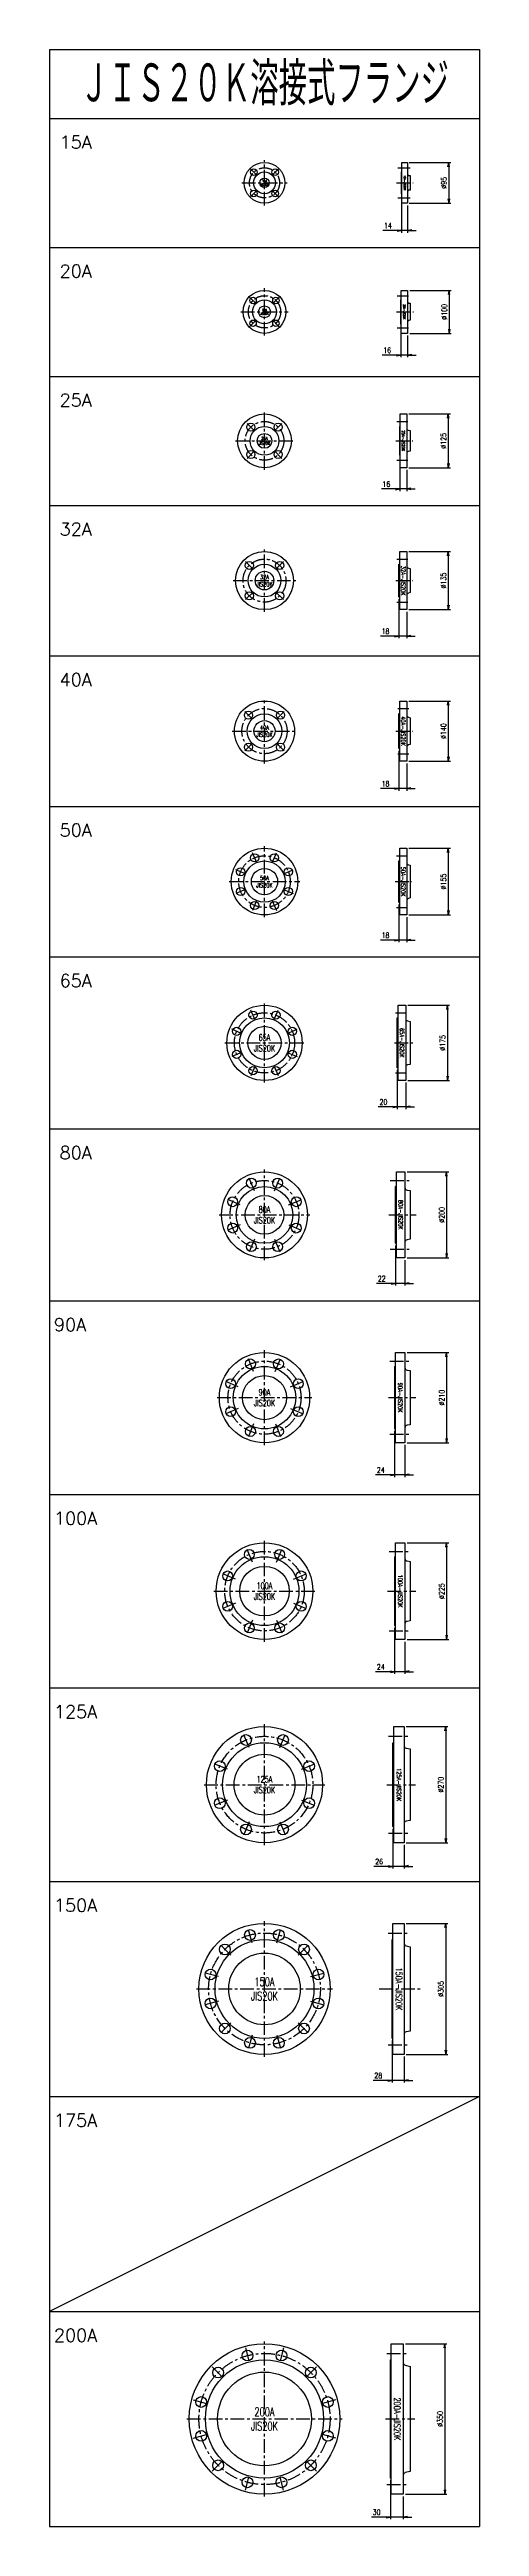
# Model space of a CAD drawing. Header units: millimetres. Extents: x 2090 to 42062, y -14812 to 2738.
# Drawn here: x 5325 to 6325, y -14812 to -9052 of the extents above; entities that cross this region are included whole.
import ezdxf

# ---------------------------------------------------------------- set-up
doc = ezdxf.new("R2010")
doc.units = ezdxf.units.MM
doc.header["$PDMODE"] = 35
doc.linetypes.add('CENTER', pattern=[50.8, 31.75, -6.35, 6.35, -6.35])
for name, color, linetype in [('#配管（SUS)', 220, 'Continuous'), ('DIM', 1, 'Continuous'), ('skeleton', 7, 'Continuous')]:
    doc.layers.add(name, color=color, linetype=linetype)
doc.styles.add('kpk', font='romans.shx', dxfattribs={"width": 0.7, "bigfont": 'extfont2.shx'})
doc.styles.get("Standard").update_dxf_attribs({"font": 'romans.shx', "bigfont": 'extfont.shx'})
doc.dimstyles.new('1／5～KPK', dxfattribs={"dimscale": 5, "dimtxt": 2.5, "dimasz": 2, "dimexe": 1, "dimexo": 1, "dimgap": 1, "dimtad": 3, "dimdsep": 46, "dimtxsty": 'kpk', "dimblk": 'OPEN', "dimcen": 2.5, "dimclrd": 9, "dimclre": 9, "dimclrt": 4, "dimadec": 1, "dimazin": 2, "dimtfac": 1, "dimtmove": 0, "dimatfit": 2, "dimldrblk": 'OPEN', "dimfxl": 1, "dimtfill": 1, "dimlwd": -1, "dimlwe": -1, "dimarcsym": 1})

# ---------------------------------------------------------------- blocks, each defined once
blk = doc.blocks.new('_Open')
at = {"color": 0, "linetype": 'ByBlock', "lineweight": -2}
for p, q in [((-1, 0.17), (0, 0)), ((-1, -0.17), (0, 0)), ((0, 0), (-1, 0))]:
    blk.add_line(p, q, dxfattribs=at)
blk = doc.blocks.new('*D1523')
at = {"layer": 'Defpoints', "color": 0, "linetype": 'ByBlock', "transparency": 16777216}
for p in [(6144.1, -9387.3), (6158.1, -9409.3)]:
    blk.add_point(p, dxfattribs=at)
at = {"layer": 'DIM', "color": 9, "transparency": 16777216}
for p, q in [((6144.1, -9392.3), (6144.1, -9477.7)), ((6158.1, -9414.3), (6158.1, -9477.7)), ((6134.1, -9472.7), (6100.8, -9472.7)), ((6158.1, -9472.7), (6144.1, -9472.7)), ((6168.1, -9472.7), (6178.1, -9472.7))]:
    blk.add_line(p, q, dxfattribs=at)
at = {"layer": 'DIM', "color": 9, "linetype": 'ByBlock', "transparency": 16777216, "xscale": 10, "yscale": 10, "zscale": 10}
blk.add_blockref('_Open', (6144.1, -9472.7), dxfattribs=at)
at = {"layer": 'DIM', "color": 9, "linetype": 'ByBlock', "transparency": 16777216, "xscale": 10, "yscale": 10, "zscale": 10, "rotation": 180}
blk.add_blockref('_Open', (6158.1, -9472.7), dxfattribs=at)
at = {"layer": 'DIM', "color": 4, "linetype": 'ByBlock', "transparency": 16777216, "insert": (6112.5, -9461.4), "char_height": 12.5, "attachment_point": 5, "style": 'kpk', "bg_fill": 3, "box_fill_scale": 1.1, "bg_fill_color": 256, "bg_fill_true_color": 13158600, "bg_fill_transparency": 0}
blk.add_mtext('14', dxfattribs=at)
at = {"layer": 'Defpoints', "color": 0, "linetype": 'ByBlock', "transparency": 16777216}
blk.add_point((6144.1, -9472.7), dxfattribs=at)
blk = doc.blocks.new('*D1524')
at = {"layer": 'Defpoints', "color": 0, "linetype": 'ByBlock', "transparency": 16777216}
for p in [(6142.1, -9689.8), (6158.1, -9711.8)]:
    blk.add_point(p, dxfattribs=at)
at = {"layer": 'DIM', "color": 9, "transparency": 16777216}
for p, q in [((6142.1, -9694.8), (6142.1, -9767.6)), ((6158.1, -9716.8), (6158.1, -9767.6)), ((6132.1, -9762.6), (6099.2, -9762.6)), ((6158.1, -9762.6), (6142.1, -9762.6)), ((6168.1, -9762.6), (6178.1, -9762.6))]:
    blk.add_line(p, q, dxfattribs=at)
at = {"layer": 'DIM', "color": 9, "linetype": 'ByBlock', "transparency": 16777216, "xscale": 10, "yscale": 10, "zscale": 10}
blk.add_blockref('_Open', (6142.1, -9762.6), dxfattribs=at)
at = {"layer": 'DIM', "color": 9, "linetype": 'ByBlock', "transparency": 16777216, "xscale": 10, "yscale": 10, "zscale": 10, "rotation": 180}
blk.add_blockref('_Open', (6158.1, -9762.6), dxfattribs=at)
at = {"layer": 'DIM', "color": 4, "linetype": 'ByBlock', "transparency": 16777216, "insert": (6110.7, -9751.3), "char_height": 12.5, "attachment_point": 5, "style": 'kpk', "bg_fill": 3, "box_fill_scale": 1.1, "bg_fill_color": 256, "bg_fill_true_color": 13158600, "bg_fill_transparency": 0}
blk.add_mtext('16', dxfattribs=at)
at = {"layer": 'Defpoints', "color": 0, "linetype": 'ByBlock', "transparency": 16777216}
blk.add_point((6142.1, -9762.6), dxfattribs=at)
blk = doc.blocks.new('*D1525')
at = {"layer": 'Defpoints', "color": 0, "linetype": 'ByBlock', "transparency": 16777216}
for p in [(6140.1, -9995.3), (6156.1, -10024.3)]:
    blk.add_point(p, dxfattribs=at)
at = {"layer": 'DIM', "color": 9, "transparency": 16777216}
for p, q in [((6140.1, -10000.3), (6140.1, -10078.7)), ((6130.1, -10073.7), (6097.2, -10073.7)), ((6156.1, -10073.7), (6140.1, -10073.7)), ((6156.1, -10029.3), (6156.1, -10078.7)), ((6166.1, -10073.7), (6176.1, -10073.7))]:
    blk.add_line(p, q, dxfattribs=at)
at = {"layer": 'DIM', "color": 9, "linetype": 'ByBlock', "transparency": 16777216, "xscale": 10, "yscale": 10, "zscale": 10}
blk.add_blockref('_Open', (6140.1, -10073.7), dxfattribs=at)
at = {"layer": 'DIM', "color": 9, "linetype": 'ByBlock', "transparency": 16777216, "xscale": 10, "yscale": 10, "zscale": 10, "rotation": 180}
blk.add_blockref('_Open', (6156.1, -10073.7), dxfattribs=at)
at = {"layer": 'DIM', "color": 4, "linetype": 'ByBlock', "transparency": 16777216, "insert": (6108.7, -10062.4), "char_height": 12.5, "attachment_point": 5, "style": 'kpk', "bg_fill": 3, "box_fill_scale": 1.1, "bg_fill_color": 256, "bg_fill_true_color": 13158600, "bg_fill_transparency": 0}
blk.add_mtext('16', dxfattribs=at)
at = {"layer": 'Defpoints', "color": 0, "linetype": 'ByBlock', "transparency": 16777216}
blk.add_point((6140.1, -10073.7), dxfattribs=at)
blk = doc.blocks.new('*D1526')
at = {"layer": 'Defpoints', "color": 0, "linetype": 'ByBlock', "transparency": 16777216}
for p in [(6138.1, -10324.8), (6156.1, -10354.3)]:
    blk.add_point(p, dxfattribs=at)
at = {"layer": 'DIM', "color": 9, "transparency": 16777216}
for p, q in [((6138.1, -10329.8), (6138.1, -10420.9)), ((6156.1, -10359.3), (6156.1, -10420.9)), ((6128.1, -10415.9), (6095.2, -10415.9)), ((6156.1, -10415.9), (6138.1, -10415.9)), ((6166.1, -10415.9), (6176.1, -10415.9))]:
    blk.add_line(p, q, dxfattribs=at)
at = {"layer": 'DIM', "color": 9, "linetype": 'ByBlock', "transparency": 16777216, "xscale": 10, "yscale": 10, "zscale": 10}
blk.add_blockref('_Open', (6138.1, -10415.9), dxfattribs=at)
at = {"layer": 'DIM', "color": 9, "linetype": 'ByBlock', "transparency": 16777216, "xscale": 10, "yscale": 10, "zscale": 10, "rotation": 180}
blk.add_blockref('_Open', (6156.1, -10415.9), dxfattribs=at)
at = {"layer": 'DIM', "color": 4, "linetype": 'ByBlock', "transparency": 16777216, "insert": (6106.7, -10404.6), "char_height": 12.5, "attachment_point": 5, "style": 'kpk', "bg_fill": 3, "box_fill_scale": 1.1, "bg_fill_color": 256, "bg_fill_true_color": 13158600, "bg_fill_transparency": 0}
blk.add_mtext('18', dxfattribs=at)
at = {"layer": 'Defpoints', "color": 0, "linetype": 'ByBlock', "transparency": 16777216}
blk.add_point((6138.1, -10415.9), dxfattribs=at)
blk = doc.blocks.new('*D1527')
at = {"layer": 'Defpoints', "color": 0, "linetype": 'ByBlock', "transparency": 16777216}
for p in [(6138.1, -10677.3), (6156.1, -10706.8)]:
    blk.add_point(p, dxfattribs=at)
at = {"layer": 'DIM', "color": 9, "transparency": 16777216}
for p, q in [((6138.1, -10682.3), (6138.1, -10775.4)), ((6156.1, -10711.8), (6156.1, -10775.4)), ((6128.1, -10770.4), (6095.2, -10770.4)), ((6156.1, -10770.4), (6138.1, -10770.4)), ((6166.1, -10770.4), (6176.1, -10770.4))]:
    blk.add_line(p, q, dxfattribs=at)
at = {"layer": 'DIM', "color": 9, "linetype": 'ByBlock', "transparency": 16777216, "xscale": 10, "yscale": 10, "zscale": 10}
blk.add_blockref('_Open', (6138.1, -10770.4), dxfattribs=at)
at = {"layer": 'DIM', "color": 9, "linetype": 'ByBlock', "transparency": 16777216, "xscale": 10, "yscale": 10, "zscale": 10, "rotation": 180}
blk.add_blockref('_Open', (6156.1, -10770.4), dxfattribs=at)
at = {"layer": 'DIM', "color": 4, "linetype": 'ByBlock', "transparency": 16777216, "insert": (6106.7, -10759.1), "char_height": 12.5, "attachment_point": 5, "style": 'kpk', "bg_fill": 3, "box_fill_scale": 1.1, "bg_fill_color": 256, "bg_fill_true_color": 13158600, "bg_fill_transparency": 0}
blk.add_mtext('18', dxfattribs=at)
at = {"layer": 'Defpoints', "color": 0, "linetype": 'ByBlock', "transparency": 16777216}
blk.add_point((6138.1, -10770.4), dxfattribs=at)
blk = doc.blocks.new('*D1528')
at = {"layer": 'Defpoints', "color": 0, "linetype": 'ByBlock', "transparency": 16777216}
for p in [(6138.1, -11034.8), (6156.1, -11064.3)]:
    blk.add_point(p, dxfattribs=at)
at = {"layer": 'DIM', "color": 9, "transparency": 16777216}
for p, q in [((6138.1, -11039.8), (6138.1, -11127.8)), ((6156.1, -11069.3), (6156.1, -11127.8)), ((6128.1, -11122.8), (6095.2, -11122.8)), ((6156.1, -11122.8), (6138.1, -11122.8)), ((6166.1, -11122.8), (6176.1, -11122.8))]:
    blk.add_line(p, q, dxfattribs=at)
at = {"layer": 'DIM', "color": 9, "linetype": 'ByBlock', "transparency": 16777216, "xscale": 10, "yscale": 10, "zscale": 10}
blk.add_blockref('_Open', (6138.1, -11122.8), dxfattribs=at)
at = {"layer": 'DIM', "color": 9, "linetype": 'ByBlock', "transparency": 16777216, "xscale": 10, "yscale": 10, "zscale": 10, "rotation": 180}
blk.add_blockref('_Open', (6156.1, -11122.8), dxfattribs=at)
at = {"layer": 'DIM', "color": 4, "linetype": 'ByBlock', "transparency": 16777216, "insert": (6106.7, -11111.6), "char_height": 12.5, "attachment_point": 5, "style": 'kpk', "bg_fill": 3, "box_fill_scale": 1.1, "bg_fill_color": 256, "bg_fill_true_color": 13158600, "bg_fill_transparency": 0}
blk.add_mtext('18', dxfattribs=at)
at = {"layer": 'Defpoints', "color": 0, "linetype": 'ByBlock', "transparency": 16777216}
blk.add_point((6138.1, -11122.8), dxfattribs=at)
blk = doc.blocks.new('*D1529')
at = {"layer": 'Defpoints', "color": 0, "linetype": 'ByBlock', "transparency": 16777216}
for p in [(6134.1, -11419.8), (6154.1, -11449.3)]:
    blk.add_point(p, dxfattribs=at)
at = {"layer": 'DIM', "color": 9, "transparency": 16777216}
for p, q in [((6134.1, -11424.8), (6134.1, -11515.6)), ((6154.1, -11454.3), (6154.1, -11515.6)), ((6124.1, -11510.6), (6090, -11510.6)), ((6154.1, -11510.6), (6134.1, -11510.6)), ((6164.1, -11510.6), (6174.1, -11510.6))]:
    blk.add_line(p, q, dxfattribs=at)
at = {"layer": 'DIM', "color": 9, "linetype": 'ByBlock', "transparency": 16777216, "xscale": 10, "yscale": 10, "zscale": 10}
blk.add_blockref('_Open', (6134.1, -11510.6), dxfattribs=at)
at = {"layer": 'DIM', "color": 9, "linetype": 'ByBlock', "transparency": 16777216, "xscale": 10, "yscale": 10, "zscale": 10, "rotation": 180}
blk.add_blockref('_Open', (6154.1, -11510.6), dxfattribs=at)
at = {"layer": 'DIM', "color": 4, "linetype": 'ByBlock', "transparency": 16777216, "insert": (6102, -11499.3), "char_height": 12.5, "attachment_point": 5, "style": 'kpk', "bg_fill": 3, "box_fill_scale": 1.1, "bg_fill_color": 256, "bg_fill_true_color": 13158600, "bg_fill_transparency": 0}
blk.add_mtext('20', dxfattribs=at)
at = {"layer": 'Defpoints', "color": 0, "linetype": 'ByBlock', "transparency": 16777216}
blk.add_point((6134.1, -11510.6), dxfattribs=at)
blk = doc.blocks.new('*D1530')
at = {"layer": 'Defpoints', "color": 0, "linetype": 'ByBlock', "transparency": 16777216}
for p in [(6130.1, -11827.8), (6152.1, -11861.8)]:
    blk.add_point(p, dxfattribs=at)
at = {"layer": 'DIM', "color": 9, "transparency": 16777216}
for p, q in [((6130.1, -11832.8), (6130.1, -11926.3)), ((6120.1, -11921.3), (6086, -11921.3)), ((6152.1, -11921.3), (6130.1, -11921.3)), ((6152.1, -11866.8), (6152.1, -11926.3)), ((6162.1, -11921.3), (6172.1, -11921.3))]:
    blk.add_line(p, q, dxfattribs=at)
at = {"layer": 'DIM', "color": 9, "linetype": 'ByBlock', "transparency": 16777216, "xscale": 10, "yscale": 10, "zscale": 10}
blk.add_blockref('_Open', (6130.1, -11921.3), dxfattribs=at)
at = {"layer": 'DIM', "color": 9, "linetype": 'ByBlock', "transparency": 16777216, "xscale": 10, "yscale": 10, "zscale": 10, "rotation": 180}
blk.add_blockref('_Open', (6152.1, -11921.3), dxfattribs=at)
at = {"layer": 'DIM', "color": 4, "linetype": 'ByBlock', "transparency": 16777216, "insert": (6098, -11910.1), "char_height": 12.5, "attachment_point": 5, "style": 'kpk', "bg_fill": 3, "box_fill_scale": 1.1, "bg_fill_color": 256, "bg_fill_true_color": 13158600, "bg_fill_transparency": 0}
blk.add_mtext('22', dxfattribs=at)
at = {"layer": 'Defpoints', "color": 0, "linetype": 'ByBlock', "transparency": 16777216}
blk.add_point((6130.1, -11921.3), dxfattribs=at)
blk = doc.blocks.new('*D1531')
at = {"layer": 'Defpoints', "color": 0, "linetype": 'ByBlock', "transparency": 16777216}
for p in [(6128.1, -12259.3), (6152.1, -12291.8)]:
    blk.add_point(p, dxfattribs=at)
at = {"layer": 'DIM', "color": 9, "transparency": 16777216}
for p, q in [((6128.1, -12264.3), (6128.1, -12371.4)), ((6152.1, -12296.8), (6152.1, -12371.4)), ((6118.1, -12366.4), (6083.5, -12366.4)), ((6152.1, -12366.4), (6128.1, -12366.4)), ((6162.1, -12366.4), (6172.1, -12366.4))]:
    blk.add_line(p, q, dxfattribs=at)
at = {"layer": 'DIM', "color": 9, "linetype": 'ByBlock', "transparency": 16777216, "xscale": 10, "yscale": 10, "zscale": 10}
blk.add_blockref('_Open', (6128.1, -12366.4), dxfattribs=at)
at = {"layer": 'DIM', "color": 9, "linetype": 'ByBlock', "transparency": 16777216, "xscale": 10, "yscale": 10, "zscale": 10, "rotation": 180}
blk.add_blockref('_Open', (6152.1, -12366.4), dxfattribs=at)
at = {"layer": 'DIM', "color": 4, "linetype": 'ByBlock', "transparency": 16777216, "insert": (6095.8, -12355.2), "char_height": 12.5, "attachment_point": 5, "style": 'kpk', "bg_fill": 3, "box_fill_scale": 1.1, "bg_fill_color": 256, "bg_fill_true_color": 13158600, "bg_fill_transparency": 0}
blk.add_mtext('24', dxfattribs=at)
at = {"layer": 'Defpoints', "color": 0, "linetype": 'ByBlock', "transparency": 16777216}
blk.add_point((6128.1, -12366.4), dxfattribs=at)
blk = doc.blocks.new('*D1532')
at = {"layer": 'Defpoints', "color": 0, "linetype": 'ByBlock', "transparency": 16777216}
for p in [(6128.1, -12716.8), (6152.1, -12749.3)]:
    blk.add_point(p, dxfattribs=at)
at = {"layer": 'DIM', "color": 9, "transparency": 16777216}
for p, q in [((6128.1, -12721.8), (6128.1, -12829.1)), ((6152.1, -12754.3), (6152.1, -12829.1)), ((6118.1, -12824.1), (6083.5, -12824.1)), ((6152.1, -12824.1), (6128.1, -12824.1)), ((6162.1, -12824.1), (6172.1, -12824.1))]:
    blk.add_line(p, q, dxfattribs=at)
at = {"layer": 'DIM', "color": 9, "linetype": 'ByBlock', "transparency": 16777216, "xscale": 10, "yscale": 10, "zscale": 10}
blk.add_blockref('_Open', (6128.1, -12824.1), dxfattribs=at)
at = {"layer": 'DIM', "color": 9, "linetype": 'ByBlock', "transparency": 16777216, "xscale": 10, "yscale": 10, "zscale": 10, "rotation": 180}
blk.add_blockref('_Open', (6152.1, -12824.1), dxfattribs=at)
at = {"layer": 'DIM', "color": 4, "linetype": 'ByBlock', "transparency": 16777216, "insert": (6095.8, -12812.9), "char_height": 12.5, "attachment_point": 5, "style": 'kpk', "bg_fill": 3, "box_fill_scale": 1.1, "bg_fill_color": 256, "bg_fill_true_color": 13158600, "bg_fill_transparency": 0}
blk.add_mtext('24', dxfattribs=at)
at = {"layer": 'Defpoints', "color": 0, "linetype": 'ByBlock', "transparency": 16777216}
blk.add_point((6128.1, -12824.1), dxfattribs=at)
blk = doc.blocks.new('*D1533')
at = {"layer": 'Defpoints', "color": 0, "linetype": 'ByBlock', "transparency": 16777216}
for p in [(6124.1, -13184.3), (6150.1, -13221.8)]:
    blk.add_point(p, dxfattribs=at)
at = {"layer": 'DIM', "color": 9, "transparency": 16777216}
for p, q in [((6124.1, -13189.3), (6124.1, -13281.8)), ((6150.1, -13226.8), (6150.1, -13281.8)), ((6114.1, -13276.8), (6080, -13276.8)), ((6150.1, -13276.8), (6124.1, -13276.8)), ((6160.1, -13276.8), (6170.1, -13276.8))]:
    blk.add_line(p, q, dxfattribs=at)
at = {"layer": 'DIM', "color": 9, "linetype": 'ByBlock', "transparency": 16777216, "xscale": 10, "yscale": 10, "zscale": 10}
blk.add_blockref('_Open', (6124.1, -13276.8), dxfattribs=at)
at = {"layer": 'DIM', "color": 9, "linetype": 'ByBlock', "transparency": 16777216, "xscale": 10, "yscale": 10, "zscale": 10, "rotation": 180}
blk.add_blockref('_Open', (6150.1, -13276.8), dxfattribs=at)
at = {"layer": 'DIM', "color": 4, "linetype": 'ByBlock', "transparency": 16777216, "insert": (6092, -13265.6), "char_height": 12.5, "attachment_point": 5, "style": 'kpk', "bg_fill": 3, "box_fill_scale": 1.1, "bg_fill_color": 256, "bg_fill_true_color": 13158600, "bg_fill_transparency": 0}
blk.add_mtext('26', dxfattribs=at)
at = {"layer": 'Defpoints', "color": 0, "linetype": 'ByBlock', "transparency": 16777216}
blk.add_point((6124.1, -13276.8), dxfattribs=at)
blk = doc.blocks.new('*D1534')
at = {"layer": 'Defpoints', "color": 0, "linetype": 'ByBlock', "transparency": 16777216}
for p in [(6122.1, -13676.8), (6150.1, -13714.3)]:
    blk.add_point(p, dxfattribs=at)
at = {"layer": 'DIM', "color": 9, "transparency": 16777216}
for p, q in [((6122.1, -13681.8), (6122.1, -13779.7)), ((6150.1, -13719.3), (6150.1, -13779.7)), ((6112.1, -13774.7), (6078, -13774.7)), ((6150.1, -13774.7), (6122.1, -13774.7)), ((6160.1, -13774.7), (6170.1, -13774.7))]:
    blk.add_line(p, q, dxfattribs=at)
at = {"layer": 'DIM', "color": 9, "linetype": 'ByBlock', "transparency": 16777216, "xscale": 10, "yscale": 10, "zscale": 10}
blk.add_blockref('_Open', (6122.1, -13774.7), dxfattribs=at)
at = {"layer": 'DIM', "color": 9, "linetype": 'ByBlock', "transparency": 16777216, "xscale": 10, "yscale": 10, "zscale": 10, "rotation": 180}
blk.add_blockref('_Open', (6150.1, -13774.7), dxfattribs=at)
at = {"layer": 'DIM', "color": 4, "linetype": 'ByBlock', "transparency": 16777216, "insert": (6090, -13763.4), "char_height": 12.5, "attachment_point": 5, "style": 'kpk', "bg_fill": 3, "box_fill_scale": 1.1, "bg_fill_color": 256, "bg_fill_true_color": 13158600, "bg_fill_transparency": 0}
blk.add_mtext('28', dxfattribs=at)
at = {"layer": 'Defpoints', "color": 0, "linetype": 'ByBlock', "transparency": 16777216}
blk.add_point((6122.1, -13774.7), dxfattribs=at)
blk = doc.blocks.new('*D1535')
at = {"layer": 'Defpoints', "color": 0, "linetype": 'ByBlock', "transparency": 16777216}
for p in [(6118.1, -14699.3), (6148.1, -14736.8)]:
    blk.add_point(p, dxfattribs=at)
at = {"layer": 'DIM', "color": 9, "transparency": 16777216}
for p, q in [((6118.1, -14704.3), (6118.1, -14795)), ((6148.1, -14741.8), (6148.1, -14795)), ((6108.1, -14790), (6074, -14790)), ((6148.1, -14790), (6118.1, -14790)), ((6158.1, -14790), (6168.1, -14790))]:
    blk.add_line(p, q, dxfattribs=at)
at = {"layer": 'DIM', "color": 9, "linetype": 'ByBlock', "transparency": 16777216, "xscale": 10, "yscale": 10, "zscale": 10}
blk.add_blockref('_Open', (6118.1, -14790), dxfattribs=at)
at = {"layer": 'DIM', "color": 9, "linetype": 'ByBlock', "transparency": 16777216, "xscale": 10, "yscale": 10, "zscale": 10, "rotation": 180}
blk.add_blockref('_Open', (6148.1, -14790), dxfattribs=at)
at = {"layer": 'DIM', "color": 4, "linetype": 'ByBlock', "transparency": 16777216, "insert": (6086, -14778.8), "char_height": 12.5, "attachment_point": 5, "style": 'kpk', "bg_fill": 3, "box_fill_scale": 1.1, "bg_fill_color": 256, "bg_fill_true_color": 13158600, "bg_fill_transparency": 0}
blk.add_mtext('30', dxfattribs=at)
at = {"layer": 'Defpoints', "color": 0, "linetype": 'ByBlock', "transparency": 16777216}
blk.add_point((6118.1, -14790), dxfattribs=at)
blk = doc.blocks.new('*D1483')
at = {"layer": 'Defpoints', "color": 0, "linetype": 'ByBlock', "transparency": 16777216}
for p in [(6157.1, -9314.3), (6157.1, -9409.3), (6253.8, -9409.3)]:
    blk.add_point(p, dxfattribs=at)
at = {"layer": 'DIM', "color": 9, "transparency": 16777216}
for p, q in [((6162.1, -9314.3), (6258.8, -9314.3)), ((6253.8, -9324.3), (6253.8, -9399.3)), ((6162.1, -9409.3), (6258.8, -9409.3))]:
    blk.add_line(p, q, dxfattribs=at)
at = {"layer": 'DIM', "color": 9, "linetype": 'ByBlock', "transparency": 16777216, "xscale": 10, "yscale": 10, "zscale": 10}
for p, rotation in [((6253.8, -9314.3), 90), ((6253.8, -9409.3), 270)]:
    blk.add_blockref('_Open', p, dxfattribs=dict(at, rotation=rotation))
at = {"layer": 'DIM', "color": 4, "linetype": 'ByBlock', "transparency": 16777216, "insert": (6242.6, -9361.8), "char_height": 12.5, "attachment_point": 5, "rotation": 90, "style": 'kpk', "bg_fill": 3, "box_fill_scale": 1.1, "bg_fill_color": 256, "bg_fill_true_color": 13158600, "bg_fill_transparency": 0}
blk.add_mtext('%%C95', dxfattribs=at)
blk = doc.blocks.new('*D1484')
at = {"layer": 'Defpoints', "color": 0, "linetype": 'ByBlock', "transparency": 16777216}
for p in [(6158.1, -9611.8), (6158.1, -9711.8), (6254.8, -9711.8)]:
    blk.add_point(p, dxfattribs=at)
at = {"layer": 'DIM', "color": 9, "transparency": 16777216}
for p, q in [((6163.1, -9611.8), (6259.8, -9611.8)), ((6254.8, -9621.8), (6254.8, -9701.8)), ((6163.1, -9711.8), (6259.8, -9711.8))]:
    blk.add_line(p, q, dxfattribs=at)
at = {"layer": 'DIM', "color": 9, "linetype": 'ByBlock', "transparency": 16777216, "xscale": 10, "yscale": 10, "zscale": 10}
for p, rotation in [((6254.8, -9611.8), 90), ((6254.8, -9711.8), 270)]:
    blk.add_blockref('_Open', p, dxfattribs=dict(at, rotation=rotation))
at = {"layer": 'DIM', "color": 4, "linetype": 'ByBlock', "transparency": 16777216, "insert": (6243.6, -9661.8), "char_height": 12.5, "attachment_point": 5, "rotation": 90, "style": 'kpk', "bg_fill": 3, "box_fill_scale": 1.1, "bg_fill_color": 256, "bg_fill_true_color": 13158600, "bg_fill_transparency": 0}
blk.add_mtext('%%C100', dxfattribs=at)
blk = doc.blocks.new('*D1485')
at = {"layer": 'Defpoints', "color": 0, "linetype": 'ByBlock', "transparency": 16777216}
for p in [(6156.1, -9899.3), (6156.1, -10024.3), (6252.8, -10024.3)]:
    blk.add_point(p, dxfattribs=at)
at = {"layer": 'DIM', "color": 9, "transparency": 16777216}
for p, q in [((6161.1, -9899.3), (6257.8, -9899.3)), ((6252.8, -9909.3), (6252.8, -10014.3)), ((6161.1, -10024.3), (6257.8, -10024.3))]:
    blk.add_line(p, q, dxfattribs=at)
at = {"layer": 'DIM', "color": 9, "linetype": 'ByBlock', "transparency": 16777216, "xscale": 10, "yscale": 10, "zscale": 10}
for p, rotation in [((6252.8, -9899.3), 90), ((6252.8, -10024.3), 270)]:
    blk.add_blockref('_Open', p, dxfattribs=dict(at, rotation=rotation))
at = {"layer": 'DIM', "color": 4, "linetype": 'ByBlock', "transparency": 16777216, "insert": (6241.6, -9961.8), "char_height": 12.5, "attachment_point": 5, "rotation": 90, "style": 'kpk', "bg_fill": 3, "box_fill_scale": 1.1, "bg_fill_color": 256, "bg_fill_true_color": 13158600, "bg_fill_transparency": 0}
blk.add_mtext('%%C125', dxfattribs=at)
blk = doc.blocks.new('*D1486')
at = {"layer": 'Defpoints', "color": 0, "linetype": 'ByBlock', "transparency": 16777216}
for p in [(6156.1, -10219.3), (6156.1, -10354.3), (6252.8, -10354.3)]:
    blk.add_point(p, dxfattribs=at)
at = {"layer": 'DIM', "color": 9, "transparency": 16777216}
for p, q in [((6161.1, -10219.3), (6257.8, -10219.3)), ((6252.8, -10229.3), (6252.8, -10344.3)), ((6161.1, -10354.3), (6257.8, -10354.3))]:
    blk.add_line(p, q, dxfattribs=at)
at = {"layer": 'DIM', "color": 9, "linetype": 'ByBlock', "transparency": 16777216, "xscale": 10, "yscale": 10, "zscale": 10}
for p, rotation in [((6252.8, -10219.3), 90), ((6252.8, -10354.3), 270)]:
    blk.add_blockref('_Open', p, dxfattribs=dict(at, rotation=rotation))
at = {"layer": 'DIM', "color": 4, "linetype": 'ByBlock', "transparency": 16777216, "insert": (6241.6, -10286.8), "char_height": 12.5, "attachment_point": 5, "rotation": 90, "style": 'kpk', "bg_fill": 3, "box_fill_scale": 1.1, "bg_fill_color": 256, "bg_fill_true_color": 13158600, "bg_fill_transparency": 0}
blk.add_mtext('%%C135', dxfattribs=at)
blk = doc.blocks.new('*D1487')
at = {"layer": 'Defpoints', "color": 0, "linetype": 'ByBlock', "transparency": 16777216}
for p in [(6156.1, -10566.8), (6156.1, -10706.8), (6252.8, -10706.8)]:
    blk.add_point(p, dxfattribs=at)
at = {"layer": 'DIM', "color": 9, "transparency": 16777216}
for p, q in [((6161.1, -10566.8), (6257.8, -10566.8)), ((6252.8, -10576.8), (6252.8, -10696.8)), ((6161.1, -10706.8), (6257.8, -10706.8))]:
    blk.add_line(p, q, dxfattribs=at)
at = {"layer": 'DIM', "color": 9, "linetype": 'ByBlock', "transparency": 16777216, "xscale": 10, "yscale": 10, "zscale": 10}
for p, rotation in [((6252.8, -10566.8), 90), ((6252.8, -10706.8), 270)]:
    blk.add_blockref('_Open', p, dxfattribs=dict(at, rotation=rotation))
at = {"layer": 'DIM', "color": 4, "linetype": 'ByBlock', "transparency": 16777216, "insert": (6241.6, -10636.8), "char_height": 12.5, "attachment_point": 5, "rotation": 90, "style": 'kpk', "bg_fill": 3, "box_fill_scale": 1.1, "bg_fill_color": 256, "bg_fill_true_color": 13158600, "bg_fill_transparency": 0}
blk.add_mtext('%%C140', dxfattribs=at)
blk = doc.blocks.new('*D1488')
at = {"layer": 'Defpoints', "color": 0, "linetype": 'ByBlock', "transparency": 16777216}
for p in [(6156.1, -10909.3), (6156.1, -11064.3), (6252.8, -11064.3)]:
    blk.add_point(p, dxfattribs=at)
at = {"layer": 'DIM', "color": 9, "transparency": 16777216}
for p, q in [((6161.1, -10909.3), (6257.8, -10909.3)), ((6252.8, -10919.3), (6252.8, -11054.3)), ((6161.1, -11064.3), (6257.8, -11064.3))]:
    blk.add_line(p, q, dxfattribs=at)
at = {"layer": 'DIM', "color": 9, "linetype": 'ByBlock', "transparency": 16777216, "xscale": 10, "yscale": 10, "zscale": 10}
for p, rotation in [((6252.8, -10909.3), 90), ((6252.8, -11064.3), 270)]:
    blk.add_blockref('_Open', p, dxfattribs=dict(at, rotation=rotation))
at = {"layer": 'DIM', "color": 4, "linetype": 'ByBlock', "transparency": 16777216, "insert": (6241.6, -10986.8), "char_height": 12.5, "attachment_point": 5, "rotation": 90, "style": 'kpk', "bg_fill": 3, "box_fill_scale": 1.1, "bg_fill_color": 256, "bg_fill_true_color": 13158600, "bg_fill_transparency": 0}
blk.add_mtext('%%C155', dxfattribs=at)
blk = doc.blocks.new('*D1489')
at = {"layer": 'Defpoints', "color": 0, "linetype": 'ByBlock', "transparency": 16777216}
for p in [(6154.1, -11274.3), (6154.1, -11449.3), (6250.8, -11449.3)]:
    blk.add_point(p, dxfattribs=at)
at = {"layer": 'DIM', "color": 9, "transparency": 16777216}
for p, q in [((6159.1, -11274.3), (6255.8, -11274.3)), ((6250.8, -11284.3), (6250.8, -11439.3)), ((6159.1, -11449.3), (6255.8, -11449.3))]:
    blk.add_line(p, q, dxfattribs=at)
at = {"layer": 'DIM', "color": 9, "linetype": 'ByBlock', "transparency": 16777216, "xscale": 10, "yscale": 10, "zscale": 10}
for p, rotation in [((6250.8, -11274.3), 90), ((6250.8, -11449.3), 270)]:
    blk.add_blockref('_Open', p, dxfattribs=dict(at, rotation=rotation))
at = {"layer": 'DIM', "color": 4, "linetype": 'ByBlock', "transparency": 16777216, "insert": (6239.6, -11361.8), "char_height": 12.5, "attachment_point": 5, "rotation": 90, "style": 'kpk', "bg_fill": 3, "box_fill_scale": 1.1, "bg_fill_color": 256, "bg_fill_true_color": 13158600, "bg_fill_transparency": 0}
blk.add_mtext('%%C175', dxfattribs=at)
blk = doc.blocks.new('*D1490')
at = {"layer": 'Defpoints', "color": 0, "linetype": 'ByBlock', "transparency": 16777216}
for p in [(6152.1, -11661.8), (6152.1, -11861.8), (6248.8, -11861.8)]:
    blk.add_point(p, dxfattribs=at)
at = {"layer": 'DIM', "color": 9, "transparency": 16777216}
for p, q in [((6157.1, -11661.8), (6253.8, -11661.8)), ((6248.8, -11671.8), (6248.8, -11851.8)), ((6157.1, -11861.8), (6253.8, -11861.8))]:
    blk.add_line(p, q, dxfattribs=at)
at = {"layer": 'DIM', "color": 9, "linetype": 'ByBlock', "transparency": 16777216, "xscale": 10, "yscale": 10, "zscale": 10}
for p, rotation in [((6248.8, -11661.8), 90), ((6248.8, -11861.8), 270)]:
    blk.add_blockref('_Open', p, dxfattribs=dict(at, rotation=rotation))
at = {"layer": 'DIM', "color": 4, "linetype": 'ByBlock', "transparency": 16777216, "insert": (6237.6, -11761.8), "char_height": 12.5, "attachment_point": 5, "rotation": 90, "style": 'kpk', "bg_fill": 3, "box_fill_scale": 1.1, "bg_fill_color": 256, "bg_fill_true_color": 13158600, "bg_fill_transparency": 0}
blk.add_mtext('%%C200', dxfattribs=at)
blk = doc.blocks.new('*D1491')
at = {"layer": 'Defpoints', "color": 0, "linetype": 'ByBlock', "transparency": 16777216}
for p in [(6152.1, -12081.8), (6152.1, -12291.8), (6248.8, -12291.8)]:
    blk.add_point(p, dxfattribs=at)
at = {"layer": 'DIM', "color": 9, "transparency": 16777216}
for p, q in [((6157.1, -12081.8), (6253.8, -12081.8)), ((6248.8, -12091.8), (6248.8, -12281.8)), ((6157.1, -12291.8), (6253.8, -12291.8))]:
    blk.add_line(p, q, dxfattribs=at)
at = {"layer": 'DIM', "color": 9, "linetype": 'ByBlock', "transparency": 16777216, "xscale": 10, "yscale": 10, "zscale": 10}
for p, rotation in [((6248.8, -12081.8), 90), ((6248.8, -12291.8), 270)]:
    blk.add_blockref('_Open', p, dxfattribs=dict(at, rotation=rotation))
at = {"layer": 'DIM', "color": 4, "linetype": 'ByBlock', "transparency": 16777216, "insert": (6237.6, -12186.8), "char_height": 12.5, "attachment_point": 5, "rotation": 90, "style": 'kpk', "bg_fill": 3, "box_fill_scale": 1.1, "bg_fill_color": 256, "bg_fill_true_color": 13158600, "bg_fill_transparency": 0}
blk.add_mtext('%%C210', dxfattribs=at)
blk = doc.blocks.new('*D1492')
at = {"layer": 'Defpoints', "color": 0, "linetype": 'ByBlock', "transparency": 16777216}
for p in [(6152.1, -12524.3), (6152.1, -12749.3), (6248.8, -12749.3)]:
    blk.add_point(p, dxfattribs=at)
at = {"layer": 'DIM', "color": 9, "transparency": 16777216}
for p, q in [((6157.1, -12524.3), (6253.8, -12524.3)), ((6248.8, -12534.3), (6248.8, -12739.3)), ((6157.1, -12749.3), (6253.8, -12749.3))]:
    blk.add_line(p, q, dxfattribs=at)
at = {"layer": 'DIM', "color": 9, "linetype": 'ByBlock', "transparency": 16777216, "xscale": 10, "yscale": 10, "zscale": 10}
for p, rotation in [((6248.8, -12524.3), 90), ((6248.8, -12749.3), 270)]:
    blk.add_blockref('_Open', p, dxfattribs=dict(at, rotation=rotation))
at = {"layer": 'DIM', "color": 4, "linetype": 'ByBlock', "transparency": 16777216, "insert": (6237.6, -12636.8), "char_height": 12.5, "attachment_point": 5, "rotation": 90, "style": 'kpk', "bg_fill": 3, "box_fill_scale": 1.1, "bg_fill_color": 256, "bg_fill_true_color": 13158600, "bg_fill_transparency": 0}
blk.add_mtext('%%C225', dxfattribs=at)
blk = doc.blocks.new('*D1493')
at = {"layer": 'Defpoints', "color": 0, "linetype": 'ByBlock', "transparency": 16777216}
for p in [(6150.1, -12951.8), (6150.1, -13221.8), (6246.8, -13221.8)]:
    blk.add_point(p, dxfattribs=at)
at = {"layer": 'DIM', "color": 9, "transparency": 16777216}
for p, q in [((6155.1, -12951.8), (6251.8, -12951.8)), ((6246.8, -12961.8), (6246.8, -13211.8)), ((6155.1, -13221.8), (6251.8, -13221.8))]:
    blk.add_line(p, q, dxfattribs=at)
at = {"layer": 'DIM', "color": 9, "linetype": 'ByBlock', "transparency": 16777216, "xscale": 10, "yscale": 10, "zscale": 10}
for p, rotation in [((6246.8, -12951.8), 90), ((6246.8, -13221.8), 270)]:
    blk.add_blockref('_Open', p, dxfattribs=dict(at, rotation=rotation))
at = {"layer": 'DIM', "color": 4, "linetype": 'ByBlock', "transparency": 16777216, "insert": (6235.6, -13086.8), "char_height": 12.5, "attachment_point": 5, "rotation": 90, "style": 'kpk', "bg_fill": 3, "box_fill_scale": 1.1, "bg_fill_color": 256, "bg_fill_true_color": 13158600, "bg_fill_transparency": 0}
blk.add_mtext('%%C270', dxfattribs=at)
blk = doc.blocks.new('*D1494')
at = {"layer": 'Defpoints', "color": 0, "linetype": 'ByBlock', "transparency": 16777216}
for p in [(6150.1, -13409.3), (6150.1, -13714.3), (6246.8, -13714.3)]:
    blk.add_point(p, dxfattribs=at)
at = {"layer": 'DIM', "color": 9, "transparency": 16777216}
for p, q in [((6155.1, -13409.3), (6251.8, -13409.3)), ((6246.8, -13419.3), (6246.8, -13704.3)), ((6155.1, -13714.3), (6251.8, -13714.3))]:
    blk.add_line(p, q, dxfattribs=at)
at = {"layer": 'DIM', "color": 9, "linetype": 'ByBlock', "transparency": 16777216, "xscale": 10, "yscale": 10, "zscale": 10}
for p, rotation in [((6246.8, -13409.3), 90), ((6246.8, -13714.3), 270)]:
    blk.add_blockref('_Open', p, dxfattribs=dict(at, rotation=rotation))
at = {"layer": 'DIM', "color": 4, "linetype": 'ByBlock', "transparency": 16777216, "insert": (6235.6, -13561.8), "char_height": 12.5, "attachment_point": 5, "rotation": 90, "style": 'kpk', "bg_fill": 3, "box_fill_scale": 1.1, "bg_fill_color": 256, "bg_fill_true_color": 13158600, "bg_fill_transparency": 0}
blk.add_mtext('%%C305', dxfattribs=at)
blk = doc.blocks.new('*D1495')
at = {"layer": 'Defpoints', "color": 0, "linetype": 'ByBlock', "transparency": 16777216}
for p in [(6148.1, -14386.8), (6148.1, -14736.8), (6244.8, -14736.8)]:
    blk.add_point(p, dxfattribs=at)
at = {"layer": 'DIM', "color": 9, "transparency": 16777216}
for p, q in [((6153.1, -14386.8), (6249.8, -14386.8)), ((6244.8, -14396.8), (6244.8, -14726.8)), ((6153.1, -14736.8), (6249.8, -14736.8))]:
    blk.add_line(p, q, dxfattribs=at)
at = {"layer": 'DIM', "color": 9, "linetype": 'ByBlock', "transparency": 16777216, "xscale": 10, "yscale": 10, "zscale": 10}
for p, rotation in [((6244.8, -14386.8), 90), ((6244.8, -14736.8), 270)]:
    blk.add_blockref('_Open', p, dxfattribs=dict(at, rotation=rotation))
at = {"layer": 'DIM', "color": 4, "linetype": 'ByBlock', "transparency": 16777216, "insert": (6233.6, -14561.8), "char_height": 12.5, "attachment_point": 5, "rotation": 90, "style": 'kpk', "bg_fill": 3, "box_fill_scale": 1.1, "bg_fill_color": 256, "bg_fill_true_color": 13158600, "bg_fill_transparency": 0}
blk.add_mtext('%%C350', dxfattribs=at)
blk = doc.blocks.new('*U1648')
at = {"layer": '#配管（SUS)', "color": 2, "linetype": 'CENTER'}
blk.add_line((8, -8), (-8, 8), dxfattribs=at)
at = {"layer": '#配管（SUS)', "color": 0, "linetype": 'ByBlock'}
blk.add_circle((0, 0), 7.5, dxfattribs=at)
blk = doc.blocks.new('*U1649')
at = {"color": 0, "linetype": 'ByBlock', "lineweight": -2}
blk.add_blockref('*U1648', (4800.6, -9337.1), dxfattribs=at)
for p, rotation in [((4850.1, -9337.1), 270), ((4800.6, -9386.6), 90.00000000000001), ((4850.1, -9386.6), 180)]:
    blk.add_blockref('*U1648', p, dxfattribs=dict(at, rotation=rotation))
blk = doc.blocks.new('A$C513252B7')
at = {"layer": '#配管（SUS)', "color": 2, "linetype": 'CENTER'}
for p, q in [((-52.5, 0), (52.5, 0)), ((0, -52.5), (0, 52.5))]:
    blk.add_line(p, q, dxfattribs=at)
at = {"layer": '#配管（SUS)', "color": 0, "linetype": 'ByBlock'}
for radius in [47.5, 25.5, 11.1]:
    blk.add_circle((0, 0), radius, dxfattribs=at)
at = {"layer": '#配管（SUS)', "color": 2, "linetype": 'CENTER'}
blk.add_circle((0, 0), 35, dxfattribs=at)
at = {"color": 0, "linetype": 'ByBlock'}
blk.add_blockref('*U1649', (-4825.4, 9361.8), dxfattribs=at)
at = {"layer": 'Defpoints', "color": 5, "insert": (0, 0), "char_height": 5, "attachment_point": 5}
blk.add_mtext('{\\W0.7;15A\\PJIS20K}', dxfattribs=at)
blk = doc.blocks.new('A$C33771464')
at = {"layer": '#配管（SUS)', "color": 2, "linetype": 'CENTER'}
for p, q in [((-12.1, 0), (27.1, 0)), ((-8.4, 35), (20.4, 35)), ((-8.4, -35), (20.4, -35))]:
    blk.add_line(p, q, dxfattribs=at)
at = {"layer": '#配管（SUS)', "color": 0, "linetype": 'ByBlock'}
for points in [[(1, -26.5, 0.414214), (0, -25.5), (0, 25.5, 0.414214), (1, 26.5)], [(14, 21.4, 0.366629), (17.3, 17.4), (20, 17), (20, -17), (17.3, -17.4, 0.366629), (14, -21.4)]]:
    blk.add_lwpolyline(points, format="xyb", dxfattribs=at)
blk.add_lwpolyline([(1, 47.5), (14, 47.5), (14, -47.5), (1, -47.5)], close=True, dxfattribs=at)
at = {"layer": 'Defpoints', "color": 5, "insert": (7.5, 0), "char_height": 5, "attachment_point": 5, "rotation": 270}
blk.add_mtext('{\\W0.7;15A-JIS20K}', dxfattribs=at)
blk = doc.blocks.new('*U1652')
at = {"layer": '#配管（SUS)', "color": 2, "linetype": 'CENTER'}
blk.add_line((8, -8), (-8, 8), dxfattribs=at)
at = {"layer": '#配管（SUS)', "color": 0, "linetype": 'ByBlock'}
blk.add_circle((0, 0), 7.5, dxfattribs=at)
blk = doc.blocks.new('*U1653')
at = {"color": 0, "linetype": 'ByBlock', "lineweight": -2}
blk.add_blockref('*U1652', (4798.8, -9635.3), dxfattribs=at)
for p, rotation in [((4851.9, -9635.3), 269.9999999999999), ((4798.8, -9688.4), 90), ((4851.9, -9688.4), 180)]:
    blk.add_blockref('*U1652', p, dxfattribs=dict(at, rotation=rotation))
blk = doc.blocks.new('A$C2CF41ADC')
at = {"layer": '#配管（SUS)', "color": 2, "linetype": 'CENTER'}
for p, q in [((-55, 0), (55, 0)), ((0, -55), (0, 55))]:
    blk.add_line(p, q, dxfattribs=at)
at = {"layer": '#配管（SUS)', "color": 0, "linetype": 'ByBlock'}
for radius in [50, 28, 13.8]:
    blk.add_circle((0, 0), radius, dxfattribs=at)
at = {"layer": '#配管（SUS)', "color": 2, "linetype": 'CENTER'}
blk.add_circle((0, 0), 37.5, dxfattribs=at)
at = {"color": 0, "linetype": 'ByBlock'}
blk.add_blockref('*U1653', (-4825.4, 9661.8), dxfattribs=at)
at = {"layer": 'Defpoints', "color": 5, "insert": (0, 0), "char_height": 5, "attachment_point": 5}
blk.add_mtext('{\\W0.7;20A\\PJIS20K}', dxfattribs=at)
blk = doc.blocks.new('A$C2F3A1EF5')
at = {"layer": '#配管（SUS)', "color": 2, "linetype": 'CENTER'}
for p, q in [((-9.5, 0), (29.7, 0)), ((-7.9, 37.5), (17.9, 37.5)), ((-7.9, -37.5), (17.9, -37.5))]:
    blk.add_line(p, q, dxfattribs=at)
at = {"layer": '#配管（SUS)', "color": 0, "linetype": 'ByBlock'}
for points in [[(1, -29, 0.414214), (0, -28), (0, 28, 0.414214), (1, 29)], [(16, 24.4, 0.366629), (19.3, 20.4), (22, 20), (22, -19), (18.7, -20.1, 0.322823), (16, -23.9)]]:
    blk.add_lwpolyline(points, format="xyb", dxfattribs=at)
blk.add_lwpolyline([(1, 50), (16, 50), (16, -50), (1, -50)], close=True, dxfattribs=at)
at = {"layer": 'Defpoints', "color": 5, "insert": (8.5, 0), "char_height": 5, "attachment_point": 5, "rotation": 270}
blk.add_mtext('{\\W0.7;20A-JIS20K}', dxfattribs=at)
blk = doc.blocks.new('A$C7D837C74')
at = {"layer": '#配管（SUS)', "color": 2, "linetype": 'CENTER'}
for p, q in [((0, -67.5), (0, 67.5)), ((-67.5, 0), (67.5, 0)), ((-23, 23), (-40.7, 40.7)), ((23, 23), (40.7, 40.7)), ((-23, -23), (-40.7, -40.7)), ((23, -23), (40.7, -40.7))]:
    blk.add_line(p, q, dxfattribs=at)
at = {"layer": '#配管（SUS)', "color": 0, "linetype": 'ByBlock'}
for centre, radius in [((0, 0), 62.5), ((-31.8, 31.8), 9.5), ((0, 0), 33.5), ((0, 0), 17.2), ((31.8, 31.8), 9.5), ((-31.8, -31.8), 9.5), ((31.8, -31.8), 9.5)]:
    blk.add_circle(centre, radius, dxfattribs=at)
at = {"layer": '#配管（SUS)', "color": 2, "linetype": 'CENTER'}
blk.add_circle((0, 0), 45, dxfattribs=at)
at = {"layer": 'Defpoints', "color": 5, "insert": (0, 0), "char_height": 7, "attachment_point": 5}
blk.add_mtext('{\\W0.7;25A\\PJIS20K}', dxfattribs=at)
blk = doc.blocks.new('A$C05C01C95')
at = {"layer": '#配管（SUS)', "color": 2, "linetype": 'CENTER'}
for p, q in [((-9.1, 0), (30, 0)), ((-6.9, 45), (18.9, 45)), ((-6.9, -45), (18.9, -45))]:
    blk.add_line(p, q, dxfattribs=at)
at = {"layer": '#配管（SUS)', "color": 0, "linetype": 'ByBlock'}
blk.add_lwpolyline([(1, 62.5), (16, 62.5), (16, -62.5), (1, -62.5)], close=True, dxfattribs=at)
for points in [[(1, -34.5, 0.414214), (0, -33.5), (0, 33.5, 0.414214), (1, 34.5)], [(16, 28.5, 0.378242), (19.5, 24.6), (24, 24), (24, -24), (19.5, -24.6, 0.378242), (16, -28.5)]]:
    blk.add_lwpolyline(points, format="xyb", dxfattribs=at)
at = {"layer": 'Defpoints', "color": 5, "insert": (8.3, 0), "char_height": 7, "attachment_point": 5, "rotation": 270}
blk.add_mtext('{\\W0.7;25A-JIS20K}', dxfattribs=at)
blk = doc.blocks.new('*U1658')
at = {"layer": '#配管（SUS)', "color": 2, "linetype": 'CENTER'}
blk.add_line((8.8, -8.8), (-8.8, 8.8), dxfattribs=at)
at = {"layer": '#配管（SUS)', "color": 0, "linetype": 'ByBlock'}
blk.add_circle((0, 0), 9.5, dxfattribs=at)
blk = doc.blocks.new('*U1659')
at = {"color": 0, "linetype": 'ByBlock', "lineweight": -2}
blk.add_blockref('*U1658', (4790, -10251.5), dxfattribs=at)
for p, rotation in [((4860.7, -10251.5), 270), ((4790, -10322.2), 90), ((4860.7, -10322.2), 180)]:
    blk.add_blockref('*U1658', p, dxfattribs=dict(at, rotation=rotation))
blk = doc.blocks.new('A$C01E44A76')
at = {"layer": '#配管（SUS)', "color": 2, "linetype": 'CENTER'}
for p, q in [((0, -72.5), (0, 72.5)), ((-72.5, 0), (72.5, 0))]:
    blk.add_line(p, q, dxfattribs=at)
at = {"layer": '#配管（SUS)', "color": 0, "linetype": 'ByBlock'}
for radius in [67.5, 38, 21.6]:
    blk.add_circle((0, 0), radius, dxfattribs=at)
at = {"layer": '#配管（SUS)', "color": 2, "linetype": 'CENTER'}
blk.add_circle((0, 0), 50, dxfattribs=at)
at = {"color": 0, "linetype": 'ByBlock'}
blk.add_blockref('*U1659', (-4825.4, 10286.8), dxfattribs=at)
at = {"layer": 'Defpoints', "color": 5, "insert": (0, 0), "char_height": 10, "attachment_point": 5}
blk.add_mtext('{\\W0.7;32A\\PJIS20K}', dxfattribs=at)
blk = doc.blocks.new('A$C2A4B34B2')
at = {"layer": '#配管（SUS)', "color": 2, "linetype": 'CENTER'}
for p, q in [((-7.5, 0), (31.7, 0)), ((-5.1, 50), (20.6, 50)), ((-5.1, -50), (20.6, -50))]:
    blk.add_line(p, q, dxfattribs=at)
at = {"layer": '#配管（SUS)', "color": 0, "linetype": 'ByBlock'}
blk.add_lwpolyline([(18, -67.5), (2, -67.5), (2, 67.5), (18, 67.5)], close=True, dxfattribs=at)
for points in [[(2, -40, 0.414214), (0, -38), (0, 38, 0.414214), (2, 40)], [(18, 33.9, 0.344151), (21.8, 29.1), (26, 28), (26, -28), (21.8, -29.1, 0.344151), (18, -33.9)]]:
    blk.add_lwpolyline(points, format="xyb", dxfattribs=at)
at = {"layer": 'Defpoints', "color": 5, "insert": (10, 0), "char_height": 10, "attachment_point": 5, "rotation": 270}
blk.add_mtext('{\\W0.7;32A-JIS20K}', dxfattribs=at)
blk = doc.blocks.new('*U1662')
at = {"layer": '#配管（SUS)', "color": 2, "linetype": 'CENTER'}
blk.add_line((8.8, -8.8), (-8.8, 8.8), dxfattribs=at)
at = {"layer": '#配管（SUS)', "color": 0, "linetype": 'ByBlock'}
blk.add_circle((0, 0), 9.5, dxfattribs=at)
blk = doc.blocks.new('*U1663')
at = {"color": 0, "linetype": 'ByBlock', "lineweight": -2}
blk.add_blockref('*U1662', (4788.2, -10599.7), dxfattribs=at)
for p, rotation in [((4862.5, -10599.7), 270), ((4788.2, -10674), 89.99999999999999), ((4862.5, -10674), 180)]:
    blk.add_blockref('*U1662', p, dxfattribs=dict(at, rotation=rotation))
blk = doc.blocks.new('A$C0F8947A9')
at = {"layer": '#配管（SUS)', "color": 2, "linetype": 'CENTER'}
for p, q in [((0, -75), (0, 75)), ((-75, 0), (75, 0))]:
    blk.add_line(p, q, dxfattribs=at)
at = {"layer": '#配管（SUS)', "color": 0, "linetype": 'ByBlock'}
for radius in [70, 40.5, 24.6]:
    blk.add_circle((0, 0), radius, dxfattribs=at)
at = {"layer": '#配管（SUS)', "color": 2, "linetype": 'CENTER'}
blk.add_circle((0, 0), 52.5, dxfattribs=at)
at = {"color": 0, "linetype": 'ByBlock'}
blk.add_blockref('*U1663', (-4825.4, 10636.8), dxfattribs=at)
at = {"layer": 'Defpoints', "color": 5, "insert": (0, 0), "char_height": 10, "attachment_point": 5}
blk.add_mtext('{\\W0.7;40A\\PJIS20K}', dxfattribs=at)
blk = doc.blocks.new('A$C02BF365B')
at = {"layer": '#配管（SUS)', "color": 2, "linetype": 'CENTER'}
for p, q in [((-7, 0), (32.1, 0)), ((-2.7, 52.5), (23, 52.5)), ((-2.7, -52.5), (23, -52.5))]:
    blk.add_line(p, q, dxfattribs=at)
at = {"layer": '#配管（SUS)', "color": 0, "linetype": 'ByBlock'}
blk.add_lwpolyline([(18, -70), (2, -70), (2, 70), (18, 70)], close=True, dxfattribs=at)
for points in [[(2, -42.5, 0.414214), (0, -40.5), (0, 40.5, 0.414214), (2, 42.5)], [(18, 36.9, 0.344151), (21.8, 32.1), (26, 31), (26, -31), (21.8, -32.1, 0.344151), (18, -36.9)]]:
    blk.add_lwpolyline(points, format="xyb", dxfattribs=at)
at = {"layer": 'Defpoints', "color": 5, "insert": (10, 0), "char_height": 10, "attachment_point": 5, "rotation": 270}
blk.add_mtext('{\\W0.7;40A-JIS20K}', dxfattribs=at)
blk = doc.blocks.new('*U1666')
at = {"layer": '#配管（SUS)', "color": 2, "linetype": 'CENTER'}
blk.add_line((4.8, -11.5), (-4.8, 11.5), dxfattribs=at)
at = {"layer": '#配管（SUS)', "color": 0, "linetype": 'ByBlock'}
blk.add_circle((0, 0), 9.5, dxfattribs=at)
blk = doc.blocks.new('*U1667')
at = {"color": 0, "linetype": 'ByBlock', "lineweight": -2}
blk.add_blockref('*U1666', (4802.4, -10931.4), dxfattribs=at)
for p, rotation in [((4848.3, -10931.4), 315), ((4769.9, -10963.9), 45.00000000000003), ((4769.9, -11009.8), 90.00000000000001), ((4880.8, -11009.8), 225), ((4880.8, -10963.9), 270.0000000000001), ((4802.4, -11042.3), 135), ((4848.3, -11042.3), 180)]:
    blk.add_blockref('*U1666', p, dxfattribs=dict(at, rotation=rotation))
blk = doc.blocks.new('A$C580C2A51')
at = {"layer": '#配管（SUS)', "color": 2, "linetype": 'CENTER'}
for p, q in [((0, -82.5), (0, 82.5)), ((-82.5, 0), (82.5, 0))]:
    blk.add_line(p, q, dxfattribs=at)
at = {"layer": '#配管（SUS)', "color": 0, "linetype": 'ByBlock'}
for radius in [77.5, 48, 30.6]:
    blk.add_circle((0, 0), radius, dxfattribs=at)
at = {"layer": '#配管（SUS)', "color": 2, "linetype": 'CENTER'}
blk.add_circle((0, 0), 60, dxfattribs=at)
at = {"color": 0, "linetype": 'ByBlock'}
blk.add_blockref('*U1667', (-4825.4, 10986.8), dxfattribs=at)
at = {"layer": 'Defpoints', "color": 5, "insert": (0, 0), "char_height": 10, "attachment_point": 5}
blk.add_mtext('{\\W0.7;50A\\PJIS20K}', dxfattribs=at)
blk = doc.blocks.new('A$C6D912D4D')
at = {"layer": '#配管（SUS)', "color": 2, "linetype": 'CENTER'}
for p, q in [((-5.9, 60), (19.9, 60)), ((-9, 0), (30.2, 0)), ((-5.9, -60), (19.9, -60))]:
    blk.add_line(p, q, dxfattribs=at)
at = {"layer": '#配管（SUS)', "color": 0, "linetype": 'ByBlock'}
blk.add_lwpolyline([(18, -77.5), (2, -77.5), (2, 77.5), (18, 77.5)], close=True, dxfattribs=at)
for points in [[(2, -50, 0.414214), (0, -48), (0, 48, 0.414214), (2, 50)], [(18, 43.9, 0.344151), (21.8, 39.1), (26, 38), (26, -38), (21.8, -39.1, 0.344151), (18, -43.9)]]:
    blk.add_lwpolyline(points, format="xyb", dxfattribs=at)
at = {"layer": 'Defpoints', "color": 5, "insert": (10, 0), "char_height": 10, "attachment_point": 5, "rotation": 270}
blk.add_mtext('{\\W0.7;50A-JIS20K}', dxfattribs=at)
blk = doc.blocks.new('*U1670')
at = {"layer": '#配管（SUS)', "color": 2, "linetype": 'CENTER'}
blk.add_line((4.8, -11.5), (-4.8, 11.5), dxfattribs=at)
at = {"layer": '#配管（SUS)', "color": 0, "linetype": 'ByBlock'}
blk.add_circle((0, 0), 9.5, dxfattribs=at)
blk = doc.blocks.new('*U1671')
at = {"color": 0, "linetype": 'ByBlock', "lineweight": -2}
blk.add_blockref('*U1670', (4798.6, -11297.2), dxfattribs=at)
for p, rotation in [((4852.1, -11297.2), 315), ((4760.7, -11335), 45), ((4890, -11335), 270), ((4760.7, -11388.6), 90.00000000000001), ((4890, -11388.6), 225.0000000000001), ((4798.6, -11426.5), 135), ((4852.1, -11426.5), 180)]:
    blk.add_blockref('*U1670', p, dxfattribs=dict(at, rotation=rotation))
blk = doc.blocks.new('A$C68D24096')
at = {"layer": '#配管（SUS)', "color": 2, "linetype": 'CENTER'}
for p, q in [((0, -92.5), (0, 92.5)), ((-92.5, 0), (92.5, 0))]:
    blk.add_line(p, q, dxfattribs=at)
at = {"layer": '#配管（SUS)', "color": 0, "linetype": 'ByBlock'}
for radius in [87.5, 58, 38.5]:
    blk.add_circle((0, 0), radius, dxfattribs=at)
at = {"layer": '#配管（SUS)', "color": 2, "linetype": 'CENTER'}
blk.add_circle((0, 0), 70, dxfattribs=at)
at = {"color": 0, "linetype": 'ByBlock'}
blk.add_blockref('*U1671', (-4825.4, 11361.8), dxfattribs=at)
at = {"layer": 'Defpoints', "color": 5, "insert": (0, 0), "char_height": 15, "attachment_point": 5}
blk.add_mtext('{\\W0.7;65A\\PJIS20K}', dxfattribs=at)
blk = doc.blocks.new('A$C78F16B68')
at = {"layer": '#配管（SUS)', "color": 2, "linetype": 'CENTER'}
for p, q in [((-3.9, 70), (21.9, 70)), ((-6.7, 0), (36.6, 0)), ((-3.9, -70), (21.9, -70))]:
    blk.add_line(p, q, dxfattribs=at)
at = {"layer": '#配管（SUS)', "color": 0, "linetype": 'ByBlock'}
for points in [[(2, -60, 0.414214), (0, -58), (0, 58, 0.414214), (2, 60)], [(20, 56.1, 0.357511), (24, 51.2), (30, 50), (30, -50), (24, -51.2, 0.357511), (20, -56.1)]]:
    blk.add_lwpolyline(points, format="xyb", dxfattribs=at)
blk.add_lwpolyline([(2, 87.5), (20, 87.5), (20, -87.5), (2, -87.5)], close=True, dxfattribs=at)
at = {"layer": 'Defpoints', "color": 5, "insert": (11, 0), "char_height": 10, "attachment_point": 5, "rotation": 270}
blk.add_mtext('{\\W0.7;65A-JIS20K}', dxfattribs=at)
blk = doc.blocks.new('*U1674')
at = {"layer": '#配管（SUS)', "color": 2, "linetype": 'CENTER'}
blk.add_line((7.3, -17.7), (-7.3, 17.7), dxfattribs=at)
at = {"layer": '#配管（SUS)', "color": 0, "linetype": 'ByBlock'}
blk.add_circle((0, 0), 11.5, dxfattribs=at)
blk = doc.blocks.new('*U1675')
at = {"color": 0, "linetype": 'ByBlock', "lineweight": -2}
blk.add_blockref('*U1674', (4794.7, -11687.9), dxfattribs=at)
for p, rotation in [((4856, -11687.9), 315.0000000000001), ((4751.4, -11731.2), 45.00000000000003), ((4899.3, -11731.2), 270), ((4751.4, -11792.4), 90.00000000000001), ((4899.3, -11792.4), 225), ((4794.7, -11835.7), 135), ((4856, -11835.7), 180)]:
    blk.add_blockref('*U1674', p, dxfattribs=dict(at, rotation=rotation))
blk = doc.blocks.new('A$C75413AC9')
at = {"layer": '#配管（SUS)', "color": 2, "linetype": 'CENTER'}
for p, q in [((0, -105.4), (0, 105.4)), ((-105.4, 0), (105.4, 0))]:
    blk.add_line(p, q, dxfattribs=at)
at = {"layer": '#配管（SUS)', "color": 0, "linetype": 'ByBlock'}
for radius in [100, 66, 45]:
    blk.add_circle((0, 0), radius, dxfattribs=at)
at = {"layer": '#配管（SUS)', "color": 2, "linetype": 'CENTER'}
blk.add_circle((0, 0), 80, dxfattribs=at)
at = {"color": 0, "linetype": 'ByBlock'}
blk.add_blockref('*U1675', (-4825.4, 11761.8), dxfattribs=at)
at = {"layer": 'Defpoints', "color": 5, "insert": (0, 0), "char_height": 15, "attachment_point": 5}
blk.add_mtext('{\\W0.7;80A\\PJIS20K}', dxfattribs=at)
blk = doc.blocks.new('A$C363D1396')
at = {"layer": '#配管（SUS)', "color": 2, "linetype": 'CENTER'}
for p, q in [((-12.1, 80), (31.9, 80)), ((-15.7, 0), (48.3, 0)), ((-12.1, -80), (31.9, -80))]:
    blk.add_line(p, q, dxfattribs=at)
at = {"layer": '#配管（SUS)', "color": 0, "linetype": 'ByBlock'}
for points in [[(2, -68, 0.414214), (0, -66), (0, 66, 0.414214), (2, 68)], [(22, 63.6, 0.366629), (27, 57.7), (34, 56.5), (34, -56.5), (27, -57.7, 0.366629), (22, -63.6)]]:
    blk.add_lwpolyline(points, format="xyb", dxfattribs=at)
blk.add_lwpolyline([(2, 100), (22, 100), (22, -100), (2, -100)], close=True, dxfattribs=at)
at = {"layer": 'Defpoints', "color": 5, "insert": (12, 0), "char_height": 10, "attachment_point": 5, "rotation": 270}
blk.add_mtext('{\\W0.7;80A-JIS20K}', dxfattribs=at)
blk = doc.blocks.new('*U1678')
at = {"layer": '#配管（SUS)', "color": 2, "linetype": 'CENTER'}
blk.add_line((7.3, -17.7), (-7.3, 17.7), dxfattribs=at)
at = {"layer": '#配管（SUS)', "color": 0, "linetype": 'ByBlock'}
blk.add_circle((0, 0), 11.5, dxfattribs=at)
blk = doc.blocks.new('*U1679')
at = {"color": 0, "linetype": 'ByBlock', "lineweight": -2}
blk.add_blockref('*U1678', (4792.8, -12108.3), dxfattribs=at)
for p, rotation in [((4857.9, -12108.3), 315.0000000000001), ((4746.8, -12154.3), 45), ((4903.9, -12154.3), 270.0000000000001), ((4746.8, -12219.4), 90), ((4903.9, -12219.4), 225), ((4792.8, -12265.4), 135), ((4857.9, -12265.4), 180)]:
    blk.add_blockref('*U1678', p, dxfattribs=dict(at, rotation=rotation))
blk = doc.blocks.new('A$C47753E90')
at = {"layer": '#配管（SUS)', "color": 2, "linetype": 'CENTER'}
for p, q in [((0, -110.4), (0, 110.4)), ((-110.4, 0), (110.4, 0))]:
    blk.add_line(p, q, dxfattribs=at)
at = {"layer": '#配管（SUS)', "color": 0, "linetype": 'ByBlock'}
for radius in [105, 72.5, 51.3]:
    blk.add_circle((0, 0), radius, dxfattribs=at)
at = {"layer": '#配管（SUS)', "color": 2, "linetype": 'CENTER'}
blk.add_circle((0, 0), 85, dxfattribs=at)
at = {"color": 0, "linetype": 'ByBlock'}
blk.add_blockref('*U1679', (-4825.4, 12186.8), dxfattribs=at)
at = {"layer": 'Defpoints', "color": 5, "insert": (0, 0), "char_height": 15, "attachment_point": 5}
blk.add_mtext('{\\W0.7;90A\\PJIS20K}', dxfattribs=at)
blk = doc.blocks.new('A$C1791168D')
at = {"layer": '#配管（SUS)', "color": 2, "linetype": 'CENTER'}
for p, q in [((-11, 85), (33, 85)), ((-14.6, 0), (49.4, 0)), ((-11, -85), (33, -85))]:
    blk.add_line(p, q, dxfattribs=at)
at = {"layer": '#配管（SUS)', "color": 0, "linetype": 'ByBlock'}
for points in [[(2, -74.5, 0.414214), (0, -72.5), (0, 72.5, 0.414214), (2, 74.5)], [(24, 70.1, 0.366629), (29, 64.2), (36, 63), (36, -63), (29, -64.2, 0.366629), (24, -70.1)]]:
    blk.add_lwpolyline(points, format="xyb", dxfattribs=at)
blk.add_lwpolyline([(2, 105), (24, 105), (24, -105), (2, -105)], close=True, dxfattribs=at)
at = {"layer": 'Defpoints', "color": 5, "insert": (13, 0), "char_height": 10, "attachment_point": 5, "rotation": 270}
blk.add_mtext('{\\W0.7;90A-JIS20K}', dxfattribs=at)
blk = doc.blocks.new('*U1682')
at = {"layer": '#配管（SUS)', "color": 2, "linetype": 'CENTER'}
blk.add_line((7.3, -17.7), (-7.3, 17.7), dxfattribs=at)
at = {"layer": '#配管（SUS)', "color": 0, "linetype": 'ByBlock'}
blk.add_circle((0, 0), 11.5, dxfattribs=at)
blk = doc.blocks.new('*U1683')
at = {"color": 0, "linetype": 'ByBlock', "lineweight": -2}
blk.add_blockref('*U1682', (4790, -12551.4), dxfattribs=at)
for p, rotation in [((4860.8, -12551.4), 315), ((4739.9, -12601.4), 45.00000000000003), ((4910.8, -12601.4), 270.0000000000001), ((4739.9, -12672.2), 90.00000000000004), ((4910.8, -12672.2), 225), ((4790, -12722.3), 135), ((4860.8, -12722.3), 180)]:
    blk.add_blockref('*U1682', p, dxfattribs=dict(at, rotation=rotation))
blk = doc.blocks.new('A$C38376ACA')
at = {"layer": '#配管（SUS)', "color": 2, "linetype": 'CENTER'}
for p, q in [((0, -117.9), (0, 117.9)), ((-117.9, 0), (117.9, 0))]:
    blk.add_line(p, q, dxfattribs=at)
at = {"layer": '#配管（SUS)', "color": 0, "linetype": 'ByBlock'}
for radius in [112.5, 80, 57.7]:
    blk.add_circle((0, 0), radius, dxfattribs=at)
at = {"layer": '#配管（SUS)', "color": 2, "linetype": 'CENTER'}
blk.add_circle((0, 0), 92.5, dxfattribs=at)
at = {"color": 0, "linetype": 'ByBlock'}
blk.add_blockref('*U1683', (-4825.4, 12636.8), dxfattribs=at)
at = {"layer": 'Defpoints', "color": 5, "insert": (0, 0), "char_height": 15, "attachment_point": 5}
blk.add_mtext('{\\W0.7;100A\\PJIS20K}', dxfattribs=at)
blk = doc.blocks.new('A$C52B45702')
at = {"layer": '#配管（SUS)', "color": 2, "linetype": 'CENTER'}
for p, q in [((-13, 92.5), (33, 92.5)), ((-16.5, 0), (49.5, 0)), ((-13, -92.5), (33, -92.5))]:
    blk.add_line(p, q, dxfattribs=at)
at = {"layer": '#配管（SUS)', "color": 0, "linetype": 'ByBlock'}
for points in [[(2, -82, 0.414214), (0, -80), (0, 80, 0.414214), (2, 82)], [(24, 76.1, 0.366629), (29, 70.2), (36, 69), (36, -69), (29, -70.2, 0.366629), (24, -76.1)]]:
    blk.add_lwpolyline(points, format="xyb", dxfattribs=at)
blk.add_lwpolyline([(2, 112.5), (24, 112.5), (24, -112.5), (2, -112.5)], close=True, dxfattribs=at)
at = {"layer": 'Defpoints', "color": 5, "insert": (13, 0), "char_height": 10, "attachment_point": 5, "rotation": 270}
blk.add_mtext('{\\W0.7;100A-JIS20K}', dxfattribs=at)
blk = doc.blocks.new('*U1686')
at = {"layer": '#配管（SUS)', "color": 2, "linetype": 'CENTER'}
blk.add_line((7.3, -17.6), (-7.3, 17.6), dxfattribs=at)
at = {"layer": '#配管（SUS)', "color": 0, "linetype": 'ByBlock'}
blk.add_circle((0, 0), 12.5, dxfattribs=at)
blk = doc.blocks.new('*U1687')
at = {"color": 0, "linetype": 'ByBlock', "lineweight": -2}
blk.add_blockref('*U1686', (4782.3, -12982.9), dxfattribs=at)
for p, rotation in [((4868.4, -12982.9), 315), ((4721.4, -13043.8), 45), ((4929.3, -13043.8), 270), ((4721.4, -13129.9), 90), ((4929.3, -13129.9), 225), ((4782.3, -13190.8), 135), ((4868.4, -13190.8), 180)]:
    blk.add_blockref('*U1686', p, dxfattribs=dict(at, rotation=rotation))
blk = doc.blocks.new('A$C55AB7ED7')
at = {"layer": '#配管（SUS)', "color": 2, "linetype": 'CENTER'}
for p, q in [((0, -140.4), (0, 140.4)), ((-140.4, 0), (140.4, 0))]:
    blk.add_line(p, q, dxfattribs=at)
at = {"layer": '#配管（SUS)', "color": 0, "linetype": 'ByBlock'}
for radius in [135, 97.5, 70.6]:
    blk.add_circle((0, 0), radius, dxfattribs=at)
at = {"layer": '#配管（SUS)', "color": 2, "linetype": 'CENTER'}
blk.add_circle((0, 0), 112.5, dxfattribs=at)
at = {"color": 0, "linetype": 'ByBlock'}
blk.add_blockref('*U1687', (-4825.4, 13086.8), dxfattribs=at)
at = {"layer": 'Defpoints', "color": 5, "insert": (0, 0), "char_height": 15, "attachment_point": 5}
blk.add_mtext('{\\W0.7;125A\\PJIS20K}', dxfattribs=at)
blk = doc.blocks.new('A$C3C6E482F')
at = {"layer": '#配管（SUS)', "color": 2, "linetype": 'CENTER'}
for p, q in [((-10, 112.5), (36, 112.5)), ((-13.9, 0), (52.1, 0)), ((-10, -112.5), (36, -112.5))]:
    blk.add_line(p, q, dxfattribs=at)
at = {"layer": '#配管（SUS)', "color": 0, "linetype": 'ByBlock'}
blk.add_lwpolyline([(2, 135), (26, 135), (26, -135), (2, -135)], close=True, dxfattribs=at)
for points in [[(2, -99.5, 0.414214), (0, -97.5), (0, 97.5, 0.414214), (2, 99.5)], [(26, 90.9, 0.353653), (30.7, 85), (40, 83), (40, -83), (30.7, -85, 0.353653), (26, -90.9)]]:
    blk.add_lwpolyline(points, format="xyb", dxfattribs=at)
at = {"layer": 'Defpoints', "color": 5, "insert": (14, 0), "char_height": 10, "attachment_point": 5, "rotation": 270}
blk.add_mtext('{\\W0.7;125A-JIS20K}', dxfattribs=at)
blk = doc.blocks.new('*U1690')
at = {"layer": '#配管（SUS)', "color": 2, "linetype": 'CENTER'}
blk.add_line((4.9, -18.4), (-4.9, 18.4), dxfattribs=at)
at = {"layer": '#配管（SUS)', "color": 0, "linetype": 'ByBlock'}
blk.add_circle((0, 0), 12.5, dxfattribs=at)
blk = doc.blocks.new('*U1691')
at = {"color": 0, "linetype": 'ByBlock', "lineweight": -2}
blk.add_blockref('*U1690', (4791.7, -13436.3), dxfattribs=at)
for p, rotation in [((4859, -13436.3), 330.0000000000001), ((4733.4, -13469.9), 30), ((4917.3, -13469.9), 299.9999999999999), ((4699.8, -13528.2), 60.00000000000001), ((4950.9, -13528.2), 270), ((4699.8, -13595.5), 90.00000000000001), ((4950.9, -13595.5), 240), ((4733.4, -13653.8), 120), ((4917.3, -13653.8), 210), ((4791.7, -13687.4), 150), ((4859, -13687.4), 180)]:
    blk.add_blockref('*U1690', p, dxfattribs=dict(at, rotation=rotation))
blk = doc.blocks.new('A$C52167755')
at = {"layer": '#配管（SUS)', "color": 2, "linetype": 'CENTER'}
for p, q in [((0, -157.9), (0, 157.9)), ((-157.9, 0), (157.9, 0))]:
    blk.add_line(p, q, dxfattribs=at)
at = {"layer": '#配管（SUS)', "color": 0, "linetype": 'ByBlock'}
for radius in [152.5, 115, 83.3]:
    blk.add_circle((0, 0), radius, dxfattribs=at)
at = {"layer": '#配管（SUS)', "color": 2, "linetype": 'CENTER'}
blk.add_circle((0, 0), 130, dxfattribs=at)
at = {"color": 0, "linetype": 'ByBlock'}
blk.add_blockref('*U1691', (-4825.4, 13561.8), dxfattribs=at)
at = {"layer": 'Defpoints', "color": 5, "insert": (0, 0), "char_height": 20, "attachment_point": 5}
blk.add_mtext('{\\W0.7;150A\\PJIS20K}', dxfattribs=at)
blk = doc.blocks.new('A$C17E61DD5')
at = {"layer": '#配管（SUS)', "color": 2, "linetype": 'CENTER'}
for p, q in [((-9, 130), (37, 130)), ((-29.7, 0), (67.7, 0)), ((-9, -130), (37, -130))]:
    blk.add_line(p, q, dxfattribs=at)
at = {"layer": '#配管（SUS)', "color": 0, "linetype": 'ByBlock'}
for points in [[(2, -117, 0.414214), (0, -115), (0, 115, 0.414214), (2, 117)], [(28, 105.9, 0.353653), (32.7, 100), (42, 98), (42, -98), (32.7, -100, 0.353653), (28, -105.9)]]:
    blk.add_lwpolyline(points, format="xyb", dxfattribs=at)
blk.add_lwpolyline([(2, 152.5), (28, 152.5), (28, -152.5), (2, -152.5)], close=True, dxfattribs=at)
at = {"layer": 'Defpoints', "color": 5, "insert": (16, 0), "char_height": 15, "attachment_point": 5, "rotation": 270}
blk.add_mtext('{\\W0.7;150A-JIS20K}', dxfattribs=at)
blk = doc.blocks.new('*U1694')
at = {"layer": '#配管（SUS)', "color": 2, "linetype": 'CENTER'}
blk.add_line((-4.9, 18.4), (4.9, -18.4), dxfattribs=at)
at = {"layer": '#配管（SUS)', "color": 0, "linetype": 'ByBlock'}
blk.add_circle((0, 0), 12.5, dxfattribs=at)
blk = doc.blocks.new('*U1695')
at = {"color": 0, "linetype": 'ByBlock', "lineweight": -2}
for p, rotation in [((4717.5, -13954), 29.99999999999998), ((4864.8, -13914.5), 329.9999999999999), ((4933.2, -13954), 299.9999999999999), ((4678.1, -14022.4), 59.99999999999999), ((4972.7, -14022.4), 269.9999999999999), ((4678.1, -14101.3), 89.99999999999997), ((4972.7, -14101.3), 239.9999999999999), ((4717.5, -14169.7), 120), ((4933.2, -14169.7), 210), ((4785.9, -14209.1), 150), ((4864.8, -14209.1), 180)]:
    blk.add_blockref('*U1694', p, dxfattribs=dict(at, rotation=rotation))
blk.add_blockref('*U1694', (4785.9, -13914.5), dxfattribs=at)
blk = doc.blocks.new('A$C21A01826')
at = {"layer": '#配管（SUS)', "color": 2, "linetype": 'CENTER'}
for p, q in [((0, -180.3), (0, 180.3)), ((-180.3, 0), (180.3, 0))]:
    blk.add_line(p, q, dxfattribs=at)
at = {"layer": '#配管（SUS)', "color": 0, "linetype": 'ByBlock'}
for radius in [175, 137.5, 109]:
    blk.add_circle((0, 0), radius, dxfattribs=at)
at = {"layer": '#配管（SUS)', "color": 2, "linetype": 'CENTER'}
blk.add_circle((0, 0), 152.5, dxfattribs=at)
at = {"color": 0, "linetype": 'ByBlock'}
blk.add_blockref('*U1695', (-4825.4, 14061.8), dxfattribs=at)
at = {"layer": 'Defpoints', "color": 5, "insert": (0, 0), "char_height": 20, "attachment_point": 5}
blk.add_mtext('{\\W0.7;200A\\PJIS20K}', dxfattribs=at)
blk = doc.blocks.new('A$C5D8B50C8')
at = {"layer": '#配管（SUS)', "color": 2, "linetype": 'CENTER'}
for p, q in [((-8, 152.5), (40, 152.5)), ((-11, 0), (57, 0)), ((-8, -152.5), (40, -152.5))]:
    blk.add_line(p, q, dxfattribs=at)
at = {"layer": '#配管（SUS)', "color": 0, "linetype": 'ByBlock'}
blk.add_lwpolyline([(30, -175), (2, -175), (2, 175), (30, 175)], close=True, dxfattribs=at)
for points in [[(2, -139.5, 0.414214), (0, -137.5), (0, 137.5, 0.414214), (2, 139.5)], [(30, 130.7, 0.344151), (34.5, 124.9), (46, 122), (46, -122), (34.5, -124.9, 0.344151), (30, -130.7)]]:
    blk.add_lwpolyline(points, format="xyb", dxfattribs=at)
at = {"layer": 'Defpoints', "color": 5, "insert": (16, 0), "char_height": 15, "attachment_point": 5, "rotation": 270}
blk.add_mtext('{\\W0.7;200A-JIS20K}', dxfattribs=at)

msp = doc.modelspace()

# ---------------------------------------------------------------- linework, layer by layer
at = {"color": 0, "linetype": 'ByBlock'}
msp.add_line((6325.36, -13811.834), (5325.36, -14311.834), dxfattribs=at)
at = {"layer": 'skeleton'}
for p, q in [((5325.36, -9051.834), (5325.36, -14811.834)), ((5325.36, -9051.834), (6325.36, -9051.834)), ((6325.36, -9051.834), (6325.36, -14811.834)), ((5325.36, -9211.834), (6325.36, -9211.834)), ((5325.36, -9511.834), (6325.36, -9511.834)), ((5325.36, -9811.834), (6325.36, -9811.834)), ((5325.36, -10111.834), (6325.36, -10111.834)), ((5325.36, -10461.834), (6325.36, -10461.834)), ((5325.36, -10811.834), (6325.36, -10811.834)), ((5325.36, -11161.834), (6325.36, -11161.834)), ((5325.36, -11561.834), (6325.36, -11561.834)), ((5325.36, -11961.834), (6325.36, -11961.834)), ((5325.36, -12411.834), (6325.36, -12411.834)), ((5325.36, -12861.834), (6325.36, -12861.834)), ((5325.36, -13311.834), (6325.36, -13311.834)), ((5325.36, -13811.834), (6325.36, -13811.834)), ((5325.36, -14311.834), (6325.36, -14311.834)), ((5325.36, -14811.834), (6325.36, -14811.834))]:
    msp.add_line(p, q, dxfattribs=at)

# ---------------------------------------------------------------- block references
at = {"layer": '#配管（SUS)'}
for name, p in [('A$C513252B7', (5825.36, -9361.834)), ('A$C2CF41ADC', (5825.36, -9661.834)), ('A$C7D837C74', (5825.36, -9961.834)), ('A$C01E44A76', (5825.36, -10286.834)), ('A$C0F8947A9', (5825.36, -10636.834)), ('A$C580C2A51', (5825.36, -10986.834)), ('A$C68D24096', (5825.36, -11361.834)), ('A$C75413AC9', (5825.36, -11761.834)), ('A$C47753E90', (5825.36, -12186.834)), ('A$C38376ACA', (5825.36, -12636.834)), ('A$C55AB7ED7', (5825.36, -13086.834)), ('A$C52167755', (5825.36, -13561.834)), ('A$C21A01826', (5825.36, -14561.834))]:
    msp.add_blockref(name, p, dxfattribs=at)

# ---------------------------------------------------------------- texts
at = {"color": 71, "char_height": 30, "attachment_point": 4}
for s, insert in [('15A', (5348.918, -9267.139)), ('20A', (5348.918, -9567.139)), ('25A', (5348.918, -9867.139)), ('32A', (5348.918, -10167.139)), ('40A', (5348.918, -10517.139)), ('50A', (5348.918, -10867.139)), ('65A', (5348.918, -11217.139)), ('80A', (5348.918, -11617.139)), ('90A', (5335.775, -12017.139)), ('100A', (5335.775, -12467.139)), ('125A', (5335.775, -12917.139)), ('150A', (5335.775, -13367.139)), ('175A', (5335.775, -13867.139)), ('200A', (5335.775, -14367.139))]:
    msp.add_mtext(s, dxfattribs=dict(at, insert=insert))
at = {"layer": 'skeleton', "insert": (5825.36, -9131.834), "char_height": 100, "attachment_point": 5}
msp.add_mtext('{\\W0.6;ＪＩＳ２０Ｋ溶接式フランジ}', dxfattribs=at)

# ---------------------------------------------------------------- dimensions: what is measured, and where the dimension line sits
at = {"layer": 'DIM', "color": 0, "linetype": 'ByBlock'}
for base, p1, p2, picture, middle in [((6144.12, -9472.675), (6158.12, -9409.334), (6144.12, -9387.334), '*D1523', (6112.454, -9461.425)), ((6142.12, -9762.561), (6158.12, -9711.834), (6142.12, -9689.834), '*D1524', (6110.662, -9751.311)), ((6140.12, -10073.666), (6156.12, -10024.334), (6140.12, -9995.334), '*D1525', (6108.662, -10062.416)), ((6138.12, -10415.878), (6156.12, -10354.334), (6138.12, -10324.834), '*D1526', (6106.662, -10404.628)), ((6138.12, -10770.375), (6156.12, -10706.834), (6138.12, -10677.334), '*D1527', (6106.662, -10759.125)), ((6138.12, -11122.805), (6156.12, -11064.334), (6138.12, -11034.834), '*D1528', (6106.662, -11111.555)), ((6134.12, -11510.555), (6154.12, -11449.334), (6134.12, -11419.834), '*D1529', (6102.037, -11499.305)), ((6130.12, -11921.315), (6152.12, -11861.834), (6130.12, -11827.834), '*D1530', (6098.037, -11910.065)), ((6128.12, -12366.439), (6152.12, -12291.834), (6128.12, -12259.334), '*D1531', (6095.829, -12355.189)), ((6128.12, -12824.119), (6152.12, -12749.334), (6128.12, -12716.834), '*D1532', (6095.829, -12812.869)), ((6124.12, -13276.82), (6150.12, -13221.834), (6124.12, -13184.334), '*D1533', (6092.037, -13265.57)), ((6122.12, -13774.664), (6150.12, -13714.334), (6122.12, -13676.834), '*D1534', (6090.037, -13763.414))]:
    dim = msp.add_linear_dim(base=base, p1=p1, p2=p2, dimstyle='1／5～KPK', dxfattribs=at)
    dim.commit()
    dim.dimension.update_dxf_attribs({"geometry": picture, "text_midpoint": middle})

# ---------------------------------------------------------------- next in the draw order: dimensions: what is measured, and where the dimension line sits
for base, p1, p2, picture, middle in [((6253.83, -9409.334), (6157.12, -9314.334), (6157.12, -9409.334), '*D1483', (6242.58, -9361.834)), ((6254.83, -9711.834), (6158.12, -9611.834), (6158.12, -9711.834), '*D1484', (6243.58, -9661.834)), ((6252.83, -10024.334), (6156.12, -9899.334), (6156.12, -10024.334), '*D1485', (6241.58, -9961.834)), ((6252.83, -10354.334), (6156.12, -10219.334), (6156.12, -10354.334), '*D1486', (6241.58, -10286.834)), ((6252.83, -10706.834), (6156.12, -10566.834), (6156.12, -10706.834), '*D1487', (6241.58, -10636.834)), ((6252.83, -11064.334), (6156.12, -10909.334), (6156.12, -11064.334), '*D1488', (6241.58, -10986.834)), ((6250.83, -11449.334), (6154.12, -11274.334), (6154.12, -11449.334), '*D1489', (6239.58, -11361.834)), ((6248.83, -11861.834), (6152.12, -11661.834), (6152.12, -11861.834), '*D1490', (6237.58, -11761.834)), ((6248.83, -12291.834), (6152.12, -12081.834), (6152.12, -12291.834), '*D1491', (6237.58, -12186.834)), ((6248.83, -12749.334), (6152.12, -12524.334), (6152.12, -12749.334), '*D1492', (6237.58, -12636.834)), ((6246.83, -13221.834), (6150.12, -12951.834), (6150.12, -13221.834), '*D1493', (6235.58, -13086.834)), ((6246.83, -13714.334), (6150.12, -13409.334), (6150.12, -13714.334), '*D1494', (6235.58, -13561.834))]:
    dim = msp.add_linear_dim(base=base, p1=p1, p2=p2, angle=90, text='%%C<>', dimstyle='1／5～KPK', dxfattribs=at)
    dim.commit()
    dim.dimension.update_dxf_attribs({"geometry": picture, "text_midpoint": middle})
dim = msp.add_linear_dim(base=(6118.12, -14790.021), p1=(6148.12, -14736.834), p2=(6118.12, -14699.334), dimstyle='1／5～KPK', dxfattribs=at)
dim.commit()
dim.dimension.update_dxf_attribs({"geometry": '*D1535', "text_midpoint": (6086.037, -14778.771)})

# ---------------------------------------------------------------- next in the draw order: block references
at = {"layer": '#配管（SUS)'}
for name, p in [('A$C33771464', (6144.12, -9361.834)), ('A$C2F3A1EF5', (6142.12, -9661.834)), ('A$C05C01C95', (6140.12, -9961.834)), ('A$C2A4B34B2', (6138.12, -10286.834)), ('A$C02BF365B', (6138.12, -10636.834)), ('A$C6D912D4D', (6138.12, -10986.834)), ('A$C78F16B68', (6134.12, -11361.834)), ('A$C363D1396', (6130.12, -11761.834)), ('A$C1791168D', (6128.12, -12186.834)), ('A$C52B45702', (6128.12, -12636.834)), ('A$C3C6E482F', (6124.12, -13086.834)), ('A$C17E61DD5', (6122.12, -13561.834))]:
    msp.add_blockref(name, p, dxfattribs=at)

# ---------------------------------------------------------------- next in the draw order: dimensions: what is measured, and where the dimension line sits
at = {"layer": 'DIM', "color": 0, "linetype": 'ByBlock'}
dim = msp.add_linear_dim(base=(6244.83, -14736.834), p1=(6148.12, -14386.834), p2=(6148.12, -14736.834), angle=90, text='%%C<>', dimstyle='1／5～KPK', dxfattribs=at)
dim.commit()
dim.dimension.update_dxf_attribs({"geometry": '*D1495', "text_midpoint": (6233.58, -14561.834)})

# ---------------------------------------------------------------- next in the draw order: block references
at = {"layer": '#配管（SUS)'}
msp.add_blockref('A$C5D8B50C8', (6118.12, -14561.834), dxfattribs=at)

doc.saveas('drawing.dxf')
